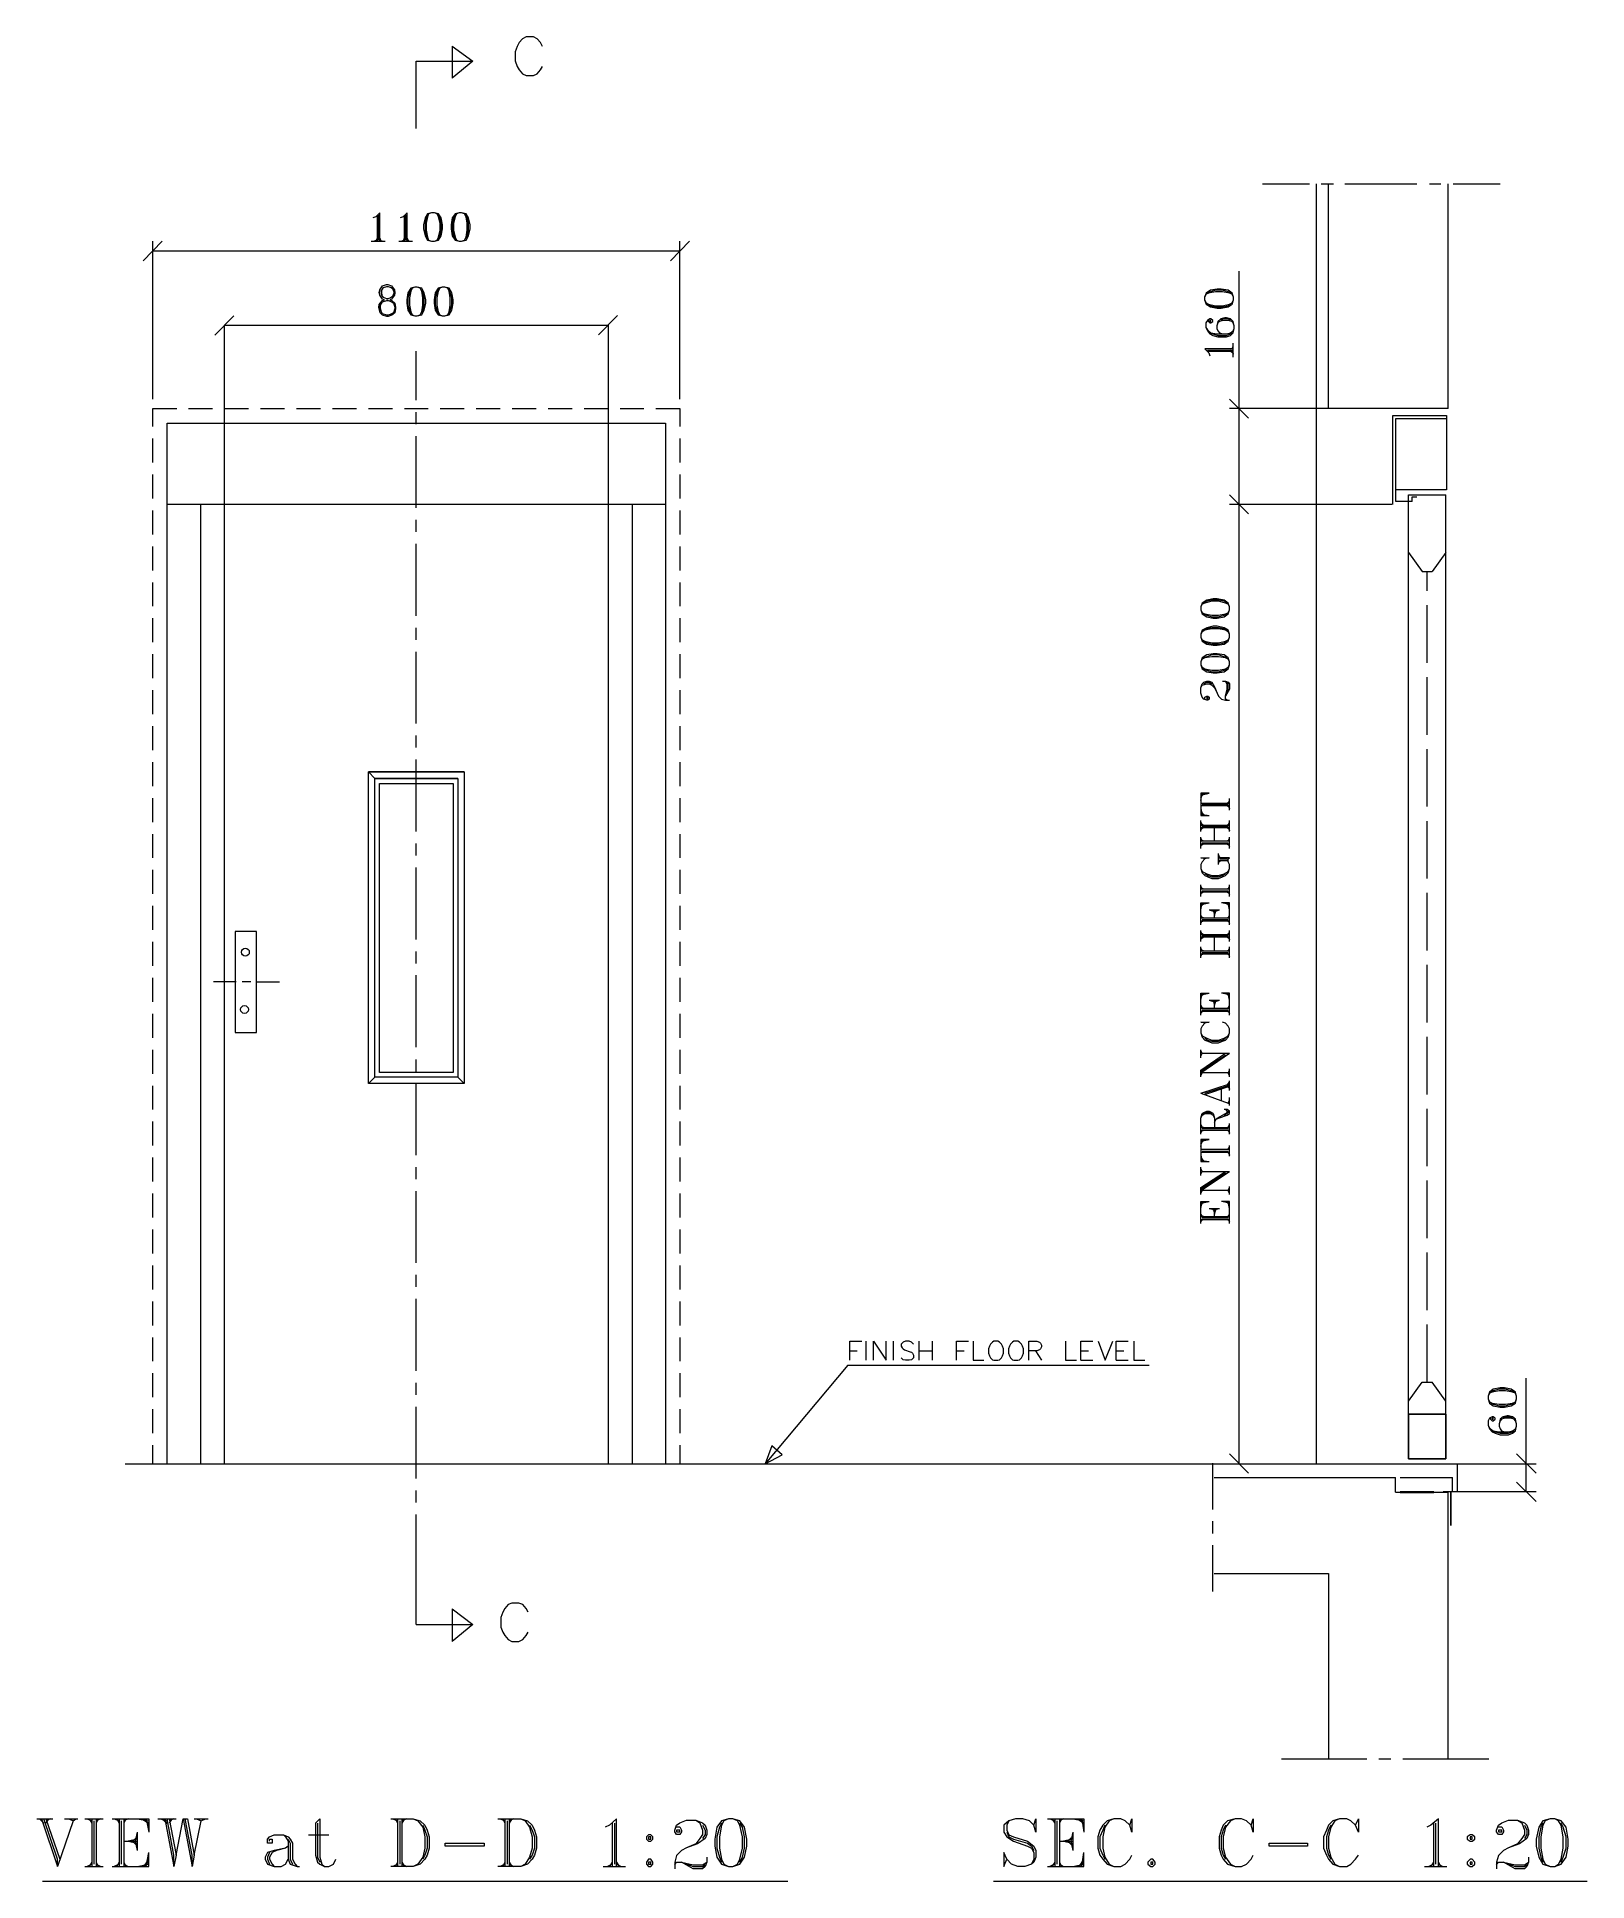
# Model space of a CAD drawing. Header units: millimetres. Extents: x -60342 to 1024385, y -25305 to 32879.
# Drawn here: x -60342 to -57109, y 27649 to 31495 of the extents above.
import ezdxf

# ---------------------------------------------------------------- set-up
doc = ezdxf.new("R2010")
doc.units = ezdxf.units.MM
doc.linetypes.add('ACAD_ISO02W100', pattern=[15, 12, -3])
doc.layers.add('DL', color=8, linetype='ACAD_ISO02W100', lineweight=0)

msp = doc.modelspace()

# ---------------------------------------------------------------- linework, layer by layer
at = {"transparency": 33554666}
for p, q in [((-59627.856, 30961.392, -137), (-59626.786, 30966.839, -137)), ((-59626.786, 30956.276, -137), (-59627.856, 30961.392, -137)), ((-59627.856, 30961.392, -137), (-59627.856, 30961.392, -137)), ((-59623.527, 30961.404, -137), (-59623.618, 30964.82, -137)), ((-59622.405, 30956.169, -137), (-59623.527, 30961.404, -137)), ((-59595.267, 30961.059, -137), (-59595.977, 30966.839, -137)), ((-59595.977, 30956.276, -137), (-59595.267, 30961.059, -137)), ((-59595.267, 30961.059, -137), (-59595.267, 30961.059, -137)), ((-59628.859, 30931.007, -137), (-59628.181, 30936.277, -137)), ((-59628.181, 30936.277, -137), (-59626.345, 30939.612, -137)), ((-59628.181, 30936.277, -137), (-59628.181, 30936.277, -137)), ((-59626.237, 30929.367, -137), (-59626.345, 30933.45, -137)), ((-59624.895, 30923.11, -137), (-59626.237, 30929.367, -137))]:
    msp.add_line(p, q, dxfattribs=at)
at = {"color": 7, "linetype": 'Continuous', "lineweight": 20, "transparency": 33554666}
for p, q in [((-59507.959, 30924.621, -137), (-59504.835, 30918.373, -137)), ((-59150.779, 30893.38, -137), (-59150.779, 28519.12, -137)), ((-57398.2, 30719.476, -137), (-57854.308, 30719.476, -137)), ((-59031.025, 30519.539, -137), (-60070.284, 30519.539, -137)), ((-60000.779, 30519.539, -137), (-60000.779, 28519.12, -137)), ((-59100.779, 30519.539, -137), (-59100.779, 28519.12, -137)), ((-57515.872, 30519.539, -137), (-57854.308, 30519.539, -137)), ((-57481.153, 30419.539, -137), (-57452.661, 30379.539, -137)), ((-57403.719, 30419.539, -137), (-57432.212, 30379.539, -137)), ((-57452.661, 30379.539, -137), (-57432.212, 30379.539, -137)), ((-59926.169, 29523.851, -137), (-59973.561, 29523.851, -137)), ((-59895.943, 29523.851, -137), (-59914.228, 29523.851, -137)), ((-59885.363, 29523.851, -137), (-59835.788, 29523.851, -137)), ((-57481.153, 28649.319, -137), (-57452.661, 28689.319, -137)), ((-57452.661, 28689.319, -137), (-57432.212, 28689.319, -137)), ((-57403.719, 28649.319, -137), (-57432.212, 28689.319, -137))]:
    msp.add_line(p, q, dxfattribs=at)
for p, q in [((-59650.548, 29961.578, -137), (-59450.761, 29961.578, -137)), ((-59637.223, 29948.254, -137), (-59464.085, 29948.254, -137))]:
    msp.add_line(p, q)
at = {"color": 7, "linetype": 'Continuous', "lineweight": 20, "true_color": 0x000007, "transparency": 33554666, "elevation": -137}
for points in [[(-59475.678, 31475.491), (-59475.678, 31408.845)], [(-59475.678, 31475.491), (-59432.983, 31444.25), (-59475.678, 31408.845)], [(-59287.406, 31474.83), (-59291.572, 31483.161), (-59298.861, 31490.45), (-59306.151, 31494.616), (-59321.771, 31494.616), (-59329.06, 31490.45), (-59336.349, 31483.161), (-59340.515, 31474.83), (-59344.68, 31463.375), (-59344.68, 31444.631), (-59340.515, 31433.177), (-59336.349, 31425.887), (-59329.06, 31417.556), (-59321.771, 31414.432), (-59306.151, 31414.432), (-59298.861, 31417.556), (-59291.572, 31425.887), (-59287.406, 31433.177)], [(-59550.654, 31444.25), (-59432.983, 31444.25)], [(-57785.579, 31188.08), (-57687.693, 31188.08)], [(-57673.114, 28519.12), (-57673.114, 31188.08)], [(-57663.742, 31188.08), (-57637.709, 31188.08)], [(-57648.122, 30719.476), (-57648.122, 31188.08)], [(-57613.758, 31188.08), (-57463.805, 31188.08)], [(-57437.771, 31188.08), (-57413.82, 31188.08)], [(-57398.2, 30719.476), (-57398.2, 31188.08)], [(-57387.787, 31188.08), (-57289.901, 31188.08)], [(-57834.522, 28519.12), (-57834.522, 31005.845)], [(-59626.786, 30966.839), (-59621.504, 30975.642), (-59612.702, 30978.282), (-59610.061, 30978.282), (-59602.139, 30975.642), (-59595.977, 30966.839)], [(-59623.618, 30964.82), (-59619.2, 30972.184), (-59611.835, 30974.393)], [(-59611.835, 30974.393), (-59609.626, 30974.393), (-59602.998, 30972.184)], [(-59602.998, 30972.184), (-59600.053, 30969.975), (-59597.844, 30962.61), (-59597.844, 30960.401), (-59600.053, 30953.037), (-59604.655, 30950.275)], [(-57846.114, 30951.666), (-57849.239, 30957.914), (-57854.445, 30959.996), (-57869.024, 30963.12), (-57883.603, 30963.12), (-57898.182, 30959.996), (-57903.388, 30957.914), (-57906.512, 30951.666)], [(-57851.321, 30959.996), (-57857.569, 30963.12), (-57869.024, 30966.244), (-57883.603, 30966.244), (-57894.016, 30963.12), (-57900.264, 30959.996)], [(-59626.345, 30933.45), (-59621.064, 30942.253), (-59612.262, 30944.893)], [(-59612.262, 30914.085), (-59621.064, 30916.726), (-59624.895, 30923.11)], [(-59611.835, 30948.618), (-59619.2, 30950.828), (-59622.405, 30956.169)], [(-59612.262, 30944.893), (-59609.621, 30944.893), (-59601.699, 30942.253)], [(-59604.429, 30950.351), (-59609.626, 30948.618), (-59611.835, 30948.618)], [(-59601.699, 30942.253), (-59598.178, 30939.612), (-59595.537, 30930.809), (-59595.537, 30928.169), (-59598.178, 30919.366), (-59603.679, 30916.065)], [(-57906.512, 30946.459), (-57903.388, 30940.211), (-57898.182, 30937.087), (-57883.603, 30933.963), (-57869.024, 30933.963), (-57854.445, 30937.087), (-57849.239, 30940.211), (-57846.114, 30946.459)], [(-57900.264, 30937.087), (-57894.016, 30933.963), (-57883.603, 30931.88), (-57869.024, 30931.88), (-57857.569, 30933.963), (-57851.321, 30937.087)], [(-59603.409, 30916.155), (-59609.621, 30914.085), (-59612.262, 30914.085)], [(-57898.68, 30903.387), (-57898.68, 30901.304), (-57895.556, 30898.18), (-57893.473, 30898.18), (-57889.308, 30901.304), (-57889.308, 30903.387), (-57893.473, 30906.511), (-57895.556, 30906.511), (-57900.763, 30903.387), (-57903.887, 30898.18), (-57903.887, 30888.808), (-57900.763, 30881.519), (-57895.556, 30875.271), (-57889.308, 30872.147), (-57878.895, 30869.023), (-57861.192, 30869.023), (-57852.861, 30872.147), (-57846.613, 30877.353), (-57844.53, 30886.725), (-57844.53, 30891.932), (-57846.613, 30901.304), (-57852.861, 30906.511), (-57861.192, 30908.594), (-57864.316, 30908.594), (-57872.647, 30906.511), (-57878.895, 30901.304), (-57880.977, 30891.932), (-57880.977, 30886.725), (-57878.895, 30881.519), (-57875.771, 30877.353), (-57869.523, 30875.271)], [(-57903.887, 30888.808), (-57900.763, 30883.601), (-57898.68, 30881.519), (-57893.473, 30877.353), (-57880.977, 30875.271), (-57861.192, 30875.271), (-57852.861, 30877.353), (-57846.613, 30881.519), (-57844.53, 30886.725)], [(-57844.53, 30891.932), (-57846.613, 30898.18), (-57849.737, 30901.304), (-57858.068, 30903.387), (-57867.44, 30903.387), (-57875.771, 30901.304), (-57878.895, 30898.18), (-57880.977, 30891.932)], [(-57852.861, 30903.387), (-57858.068, 30906.511), (-57867.44, 30906.511), (-57872.647, 30903.387)], [(-57895.556, 30877.353), (-57889.308, 30875.271), (-57878.895, 30872.147), (-57861.192, 30872.147), (-57852.861, 30875.271), (-57849.737, 30877.353)], [(-57852.857, 30844.202), (-57846.609, 30846.285)], [(-57848.692, 30844.202), (-57846.609, 30850.45)], [(-57846.609, 30826.499), (-57846.609, 30855.657)], [(-57846.609, 30844.202), (-57905.965, 30844.202), (-57897.635, 30835.871), (-57895.552, 30829.623)], [(-57900.759, 30841.078), (-57848.692, 30841.078)], [(-57900.759, 30838.995), (-57846.609, 30838.995)], [(-57852.857, 30838.995), (-57846.609, 30835.871)], [(-57848.692, 30838.995), (-57846.609, 30832.747)], [(-57814.737, 30699.691), (-57854.308, 30739.262)], [(-57514.102, 30704.897), (-57401.955, 30704.897)], [(-57514.102, 30519.539), (-57514.102, 30704.897)], [(-57473.489, 30525.787), (-57507.854, 30525.787), (-57507.854, 30698.649)], [(-60070.284, 28519.12), (-60070.284, 30689.277), (-59031.025, 30689.277), (-59031.025, 28519.12)], [(-57814.737, 30499.753), (-57854.308, 30539.324)], [(-57481.153, 28529.534), (-57481.153, 30539.324), (-57403.719, 30539.324)], [(-57403.719, 28529.534), (-57403.719, 30539.324)], [(-57473.489, 30535.159), (-57464.117, 30535.159)], [(-57473.489, 30525.787), (-57473.489, 30535.159)], [(-57854.308, 30306.063), (-57857.432, 30311.27), (-57862.639, 30313.353), (-57877.218, 30317.518), (-57891.796, 30317.518), (-57906.375, 30313.353), (-57911.582, 30311.27), (-57914.706, 30306.063)], [(-57859.515, 30313.353), (-57865.763, 30317.518), (-57877.218, 30319.601), (-57891.796, 30319.601), (-57902.21, 30317.518), (-57908.458, 30313.353)], [(-57914.706, 30299.815), (-57911.582, 30293.567), (-57906.375, 30291.485), (-57891.796, 30288.361), (-57877.218, 30288.361), (-57862.639, 30291.485), (-57857.432, 30293.567), (-57854.308, 30299.815)], [(-57908.458, 30291.485), (-57902.21, 30288.361), (-57891.796, 30285.237), (-57877.218, 30285.237), (-57865.763, 30288.361), (-57859.515, 30291.485)], [(-57854.308, 30248.79), (-57857.432, 30253.996), (-57862.639, 30257.12), (-57877.218, 30260.244), (-57891.796, 30260.244), (-57906.375, 30257.12), (-57911.582, 30253.996), (-57914.706, 30248.79)], [(-57914.706, 30242.542), (-57911.582, 30237.335), (-57906.375, 30234.211), (-57891.796, 30231.087), (-57877.218, 30231.087), (-57862.639, 30234.211), (-57857.432, 30237.335), (-57854.308, 30242.542)], [(-57859.515, 30257.12), (-57865.763, 30260.244), (-57877.218, 30262.327), (-57891.796, 30262.327), (-57902.21, 30260.244), (-57908.458, 30257.12)], [(-57908.458, 30234.211), (-57902.21, 30231.087), (-57891.796, 30227.963), (-57877.218, 30227.963), (-57865.763, 30231.087), (-57859.515, 30234.211)], [(-57854.308, 30191.516), (-57857.432, 30196.723), (-57862.639, 30199.847), (-57877.218, 30201.929), (-57891.796, 30201.929), (-57906.375, 30199.847), (-57911.582, 30196.723), (-57914.706, 30191.516)], [(-57859.515, 30199.847), (-57865.763, 30201.929), (-57877.218, 30206.095), (-57891.796, 30206.095), (-57902.21, 30201.929), (-57908.458, 30199.847)], [(-57914.706, 30185.268), (-57911.582, 30180.061), (-57906.375, 30176.937), (-57891.796, 30173.813), (-57877.218, 30173.813), (-57862.639, 30176.937), (-57857.432, 30180.061), (-57854.308, 30185.268)], [(-57908.458, 30176.937), (-57902.21, 30173.813), (-57891.796, 30170.689), (-57877.218, 30170.689), (-57865.763, 30173.813), (-57859.515, 30176.937)], [(-57906.375, 30113.415), (-57906.375, 30117.581), (-57902.21, 30119.663), (-57900.127, 30119.663), (-57897.003, 30117.581), (-57897.003, 30113.415), (-57900.127, 30111.332), (-57902.21, 30111.332), (-57908.458, 30113.415), (-57911.582, 30117.581), (-57914.706, 30125.911), (-57914.706, 30137.366), (-57911.582, 30145.697), (-57908.458, 30148.821), (-57902.21, 30150.903), (-57897.003, 30150.903), (-57891.796, 30148.821), (-57885.548, 30139.449), (-57880.342, 30125.911), (-57877.218, 30119.663), (-57870.969, 30113.415), (-57862.639, 30111.332), (-57854.308, 30111.332)], [(-57914.706, 30137.366), (-57911.582, 30142.573), (-57902.21, 30145.697), (-57897.003, 30145.697), (-57891.796, 30142.573), (-57885.548, 30137.366), (-57880.342, 30125.911)], [(-57908.458, 30145.697), (-57902.21, 30148.821), (-57897.003, 30148.821), (-57891.796, 30145.697)], [(-57868.887, 30150.903), (-57862.639, 30150.903), (-57857.432, 30148.821), (-57854.308, 30145.697), (-57854.308, 30134.242), (-57862.639, 30119.663), (-57857.432, 30134.242), (-57857.432, 30145.697), (-57859.515, 30148.821)], [(-57859.515, 30111.332), (-57862.639, 30113.415), (-57862.639, 30119.663), (-57859.515, 30134.242), (-57859.515, 30145.697), (-57862.639, 30150.903)], [(-57914.706, 29913.477), (-57897.003, 29917.643)], [(-57914.706, 29902.023), (-57911.582, 29917.643)], [(-57914.706, 29908.271), (-57908.458, 29917.643)], [(-57914.706, 29911.395), (-57906.375, 29917.643)], [(-57897.003, 29917.643), (-57914.706, 29917.643), (-57914.706, 29870.782)], [(-57914.706, 29896.816), (-57854.308, 29896.816)], [(-57914.706, 29891.609), (-57854.308, 29891.609)], [(-57914.706, 29885.361), (-57911.582, 29870.782)], [(-57911.582, 29893.692), (-57857.432, 29893.692)], [(-57859.515, 29896.816), (-57854.308, 29899.94)], [(-57859.515, 29891.609), (-57854.308, 29888.485)], [(-57857.432, 29896.816), (-57854.308, 29902.023)], [(-57857.432, 29891.609), (-57854.308, 29885.361)], [(-57854.308, 29882.237), (-57854.308, 29906.188)], [(-57914.706, 29880.155), (-57908.458, 29870.782)], [(-57914.706, 29877.03), (-57906.375, 29870.782)], [(-57914.706, 29873.906), (-57897.003, 29870.782)], [(-57914.706, 29870.782), (-57897.003, 29870.782)], [(-57914.706, 29837.459), (-57914.706, 29860.369)], [(-57914.706, 29857.245), (-57911.582, 29850.997)], [(-57914.706, 29854.121), (-57908.458, 29850.997)], [(-57914.706, 29850.997), (-57854.308, 29850.997)], [(-57914.706, 29845.79), (-57854.308, 29845.79)], [(-57914.706, 29839.542), (-57911.582, 29845.79)], [(-57914.706, 29842.666), (-57908.458, 29845.79)], [(-57911.582, 29848.914), (-57857.432, 29848.914)], [(-57885.548, 29817.674), (-57885.548, 29845.79)], [(-57859.515, 29850.997), (-57854.308, 29854.121)], [(-57859.515, 29845.79), (-57854.308, 29842.666)], [(-57857.432, 29850.997), (-57854.308, 29857.245)], [(-57857.432, 29845.79), (-57854.308, 29839.542)], [(-57854.308, 29837.459), (-57854.308, 29860.369)], [(-57914.706, 29802.054), (-57914.706, 29826.005)], [(-57914.706, 29822.881), (-57911.582, 29817.674)], [(-57914.706, 29819.757), (-57908.458, 29817.674)], [(-57914.706, 29817.674), (-57854.308, 29817.674)], [(-57914.706, 29811.426), (-57854.308, 29811.426)], [(-57914.706, 29806.219), (-57911.582, 29811.426)], [(-57914.706, 29808.302), (-57908.458, 29811.426)], [(-57911.582, 29813.509), (-57857.432, 29813.509)], [(-57859.515, 29817.674), (-57854.308, 29819.757)], [(-57859.515, 29811.426), (-57854.308, 29808.302)], [(-57857.432, 29817.674), (-57854.308, 29822.881)], [(-57857.432, 29811.426), (-57854.308, 29806.219)], [(-57854.308, 29802.054), (-57854.308, 29826.005)], [(-57906.375, 29780.186), (-57914.706, 29782.268), (-57897.003, 29782.268), (-57906.375, 29780.186), (-57911.582, 29773.938), (-57914.706, 29768.731), (-57914.706, 29760.4), (-57911.582, 29751.028), (-57906.375, 29745.821), (-57900.127, 29742.697), (-57891.796, 29739.573), (-57877.218, 29739.573), (-57868.887, 29742.697), (-57862.639, 29745.821), (-57857.432, 29751.028), (-57854.308, 29760.4), (-57854.308, 29768.731), (-57857.432, 29773.938), (-57857.432, 29780.186), (-57854.308, 29782.268), (-57877.218, 29782.268)], [(-57877.218, 29768.731), (-57877.218, 29791.64)], [(-57877.218, 29788.516), (-57875.135, 29782.268)], [(-57877.218, 29785.392), (-57870.969, 29782.268)], [(-57877.218, 29770.814), (-57875.135, 29777.062)], [(-57877.218, 29773.938), (-57870.969, 29777.062)], [(-57877.218, 29777.062), (-57859.515, 29777.062), (-57857.432, 29773.938)], [(-57875.135, 29780.186), (-57859.515, 29780.186)], [(-57914.706, 29760.4), (-57911.582, 29754.152), (-57902.21, 29748.945), (-57891.796, 29745.821), (-57877.218, 29745.821), (-57865.763, 29748.945), (-57857.432, 29754.152), (-57854.308, 29760.4)], [(-57906.375, 29748.945), (-57900.127, 29745.821), (-57891.796, 29742.697), (-57877.218, 29742.697), (-57868.887, 29745.821), (-57862.639, 29748.945)], [(-57914.706, 29702.085), (-57914.706, 29726.036)], [(-57914.706, 29722.912), (-57911.582, 29717.705)], [(-57914.706, 29719.788), (-57908.458, 29717.705)], [(-57914.706, 29717.705), (-57854.308, 29717.705)], [(-57914.706, 29711.457), (-57854.308, 29711.457)], [(-57914.706, 29706.25), (-57911.582, 29711.457)], [(-57914.706, 29708.333), (-57908.458, 29711.457)], [(-57911.582, 29713.54), (-57857.432, 29713.54)], [(-57859.515, 29717.705), (-57854.308, 29719.788)], [(-57859.515, 29711.457), (-57854.308, 29708.333)], [(-57857.432, 29717.705), (-57854.308, 29722.912)], [(-57857.432, 29711.457), (-57854.308, 29706.25)], [(-57854.308, 29702.085), (-57854.308, 29726.036)], [(-57914.706, 29642.729), (-57914.706, 29688.548), (-57897.003, 29688.548)], [(-57914.706, 29673.969), (-57911.582, 29688.548)], [(-57914.706, 29680.217), (-57908.458, 29688.548)], [(-57914.706, 29682.3), (-57906.375, 29688.548)], [(-57914.706, 29685.424), (-57897.003, 29688.548)], [(-57914.706, 29662.514), (-57911.582, 29657.307)], [(-57914.706, 29660.431), (-57908.458, 29657.307)], [(-57914.706, 29657.307), (-57854.308, 29657.307)], [(-57911.582, 29654.183), (-57857.432, 29654.183)], [(-57897.003, 29673.969), (-57875.135, 29673.969)], [(-57897.003, 29673.969), (-57885.548, 29670.845), (-57875.135, 29673.969)], [(-57891.796, 29673.969), (-57885.548, 29668.762), (-57880.342, 29673.969)], [(-57888.672, 29673.969), (-57885.548, 29662.514), (-57882.424, 29673.969)], [(-57885.548, 29657.307), (-57885.548, 29673.969)], [(-57854.308, 29642.729), (-57854.308, 29688.548), (-57870.969, 29688.548)], [(-57854.308, 29685.424), (-57870.969, 29688.548)], [(-57854.308, 29682.3), (-57862.639, 29688.548)], [(-57854.308, 29680.217), (-57859.515, 29688.548)], [(-57859.515, 29657.307), (-57854.308, 29660.431)], [(-57854.308, 29673.969), (-57857.432, 29688.548)], [(-57857.432, 29657.307), (-57854.308, 29662.514)], [(-57914.706, 29651.059), (-57854.308, 29651.059)], [(-57914.706, 29645.853), (-57911.582, 29651.059)], [(-57914.706, 29648.977), (-57908.458, 29651.059)], [(-57914.706, 29608.364), (-57914.706, 29631.274)], [(-57914.706, 29628.15), (-57911.582, 29622.943)], [(-57914.706, 29626.067), (-57908.458, 29622.943)], [(-57914.706, 29622.943), (-57854.308, 29622.943)], [(-57914.706, 29617.736), (-57854.308, 29617.736)], [(-57914.706, 29613.571), (-57908.458, 29617.736)], [(-57914.706, 29611.488), (-57911.582, 29617.736)], [(-57911.582, 29619.819), (-57857.432, 29619.819)], [(-57885.548, 29588.579), (-57885.548, 29617.736)], [(-57859.515, 29651.059), (-57854.308, 29648.977)], [(-57859.515, 29622.943), (-57854.308, 29626.067)], [(-57859.515, 29617.736), (-57854.308, 29613.571)], [(-57857.432, 29651.059), (-57854.308, 29645.853)], [(-57857.432, 29622.943), (-57854.308, 29628.15)], [(-57857.432, 29617.736), (-57854.308, 29611.488)], [(-57854.308, 29608.364), (-57854.308, 29631.274)], [(-57914.706, 29574), (-57914.706, 29596.909)], [(-57914.706, 29593.785), (-57911.582, 29588.579)], [(-57914.706, 29591.703), (-57908.458, 29588.579)], [(-57914.706, 29588.579), (-57854.308, 29588.579)], [(-57914.706, 29582.331), (-57854.308, 29582.331)], [(-57914.706, 29577.124), (-57911.582, 29582.331)], [(-57914.706, 29580.248), (-57908.458, 29582.331)], [(-57911.582, 29585.455), (-57857.432, 29585.455)], [(-57859.515, 29588.579), (-57854.308, 29591.703)], [(-57859.515, 29582.331), (-57854.308, 29580.248)], [(-57857.432, 29588.579), (-57854.308, 29593.785)], [(-57857.432, 29582.331), (-57854.308, 29577.124)], [(-57854.308, 29574), (-57854.308, 29596.909)], [(-57914.706, 29485.486), (-57911.582, 29500.065)], [(-57914.706, 29491.734), (-57908.458, 29500.065)], [(-57914.706, 29494.858), (-57906.375, 29500.065)], [(-57914.706, 29496.941), (-57897.003, 29500.065)], [(-57914.706, 29454.246), (-57914.706, 29500.065), (-57897.003, 29500.065)], [(-57854.308, 29496.941), (-57870.969, 29500.065)], [(-57854.308, 29454.246), (-57854.308, 29500.065), (-57870.969, 29500.065)], [(-57854.308, 29494.858), (-57862.639, 29500.065)], [(-57854.308, 29491.734), (-57859.515, 29500.065)], [(-57854.308, 29485.486), (-57857.432, 29500.065)], [(-57914.706, 29475.072), (-57911.582, 29468.824)], [(-57914.706, 29470.907), (-57908.458, 29468.824)], [(-57914.706, 29468.824), (-57854.308, 29468.824)], [(-57914.706, 29462.576), (-57854.308, 29462.576)], [(-57914.706, 29460.494), (-57908.458, 29462.576)], [(-57914.706, 29457.37), (-57911.582, 29462.576)], [(-57911.582, 29465.7), (-57857.432, 29465.7)], [(-57897.003, 29485.486), (-57875.135, 29485.486)], [(-57897.003, 29485.486), (-57885.548, 29482.362), (-57875.135, 29485.486)], [(-57891.796, 29485.486), (-57885.548, 29480.279), (-57880.342, 29485.486)], [(-57888.672, 29485.486), (-57885.548, 29475.072), (-57882.424, 29485.486)], [(-57885.548, 29468.824), (-57885.548, 29485.486)], [(-57859.515, 29468.824), (-57854.308, 29470.907)], [(-57859.515, 29462.576), (-57854.308, 29460.494)], [(-57857.432, 29468.824), (-57854.308, 29475.072)], [(-57857.432, 29462.576), (-57854.308, 29457.37)], [(-57906.375, 29437.584), (-57914.706, 29439.667), (-57897.003, 29439.667), (-57906.375, 29437.584), (-57911.582, 29431.336), (-57914.706, 29426.129), (-57914.706, 29417.799), (-57911.582, 29408.427), (-57906.375, 29402.178), (-57900.127, 29400.096), (-57891.796, 29396.972), (-57877.218, 29396.972), (-57868.887, 29400.096), (-57862.639, 29402.178), (-57857.432, 29408.427), (-57854.308, 29417.799), (-57854.308, 29426.129), (-57857.432, 29431.336), (-57862.639, 29437.584), (-57868.887, 29439.667)], [(-57914.706, 29417.799), (-57911.582, 29411.551), (-57902.21, 29406.344), (-57891.796, 29402.178), (-57877.218, 29402.178), (-57865.763, 29406.344), (-57857.432, 29411.551), (-57854.308, 29417.799)], [(-57906.375, 29406.344), (-57900.127, 29402.178), (-57891.796, 29400.096), (-57877.218, 29400.096), (-57868.887, 29402.178), (-57862.639, 29406.344)], [(-57914.706, 29365.732), (-57914.706, 29382.393)], [(-57914.706, 29368.856), (-57911.582, 29375.104), (-57914.706, 29380.31)], [(-57914.706, 29339.698), (-57862.639, 29375.104)], [(-57857.432, 29334.491), (-57914.706, 29334.491), (-57854.308, 29375.104)], [(-57914.706, 29337.615), (-57862.639, 29370.938)], [(-57911.582, 29375.104), (-57854.308, 29375.104)], [(-57914.706, 29326.161), (-57914.706, 29339.698)], [(-57914.706, 29328.243), (-57911.582, 29334.491)], [(-57914.706, 29291.796), (-57854.308, 29311.582)], [(-57906.375, 29291.796), (-57854.308, 29308.458)], [(-57859.515, 29308.458), (-57854.308, 29314.706)], [(-57854.308, 29328.243), (-57857.432, 29334.491), (-57854.308, 29339.698)], [(-57854.308, 29326.161), (-57854.308, 29342.822)], [(-57854.308, 29297.003), (-57854.308, 29317.83)], [(-57914.706, 29291.796), (-57857.432, 29270.969)], [(-57906.375, 29288.672), (-57854.308, 29306.375)], [(-57870.969, 29277.217), (-57870.969, 29302.21)], [(-57859.515, 29306.375), (-57854.308, 29302.21)], [(-57857.432, 29306.375), (-57854.308, 29300.127)], [(-57854.308, 29268.887), (-57857.432, 29270.969), (-57854.308, 29277.217)], [(-57854.308, 29265.763), (-57854.308, 29282.424)], [(-57914.706, 29206.406), (-57914.706, 29239.729), (-57911.582, 29249.101), (-57908.458, 29251.184), (-57902.21, 29254.308), (-57897.003, 29254.308), (-57891.796, 29251.184), (-57888.672, 29249.101), (-57885.548, 29239.729), (-57885.548, 29219.944)], [(-57914.706, 29239.729), (-57911.582, 29245.977), (-57906.375, 29249.101), (-57894.92, 29249.101), (-57888.672, 29245.977), (-57885.548, 29239.729)], [(-57908.458, 29249.101), (-57902.21, 29251.184), (-57897.003, 29251.184), (-57891.796, 29249.101)], [(-57885.548, 29231.398), (-57882.424, 29237.646), (-57877.218, 29239.729), (-57859.515, 29245.977), (-57854.308, 29249.101), (-57854.308, 29254.308), (-57859.515, 29257.432), (-57865.763, 29257.432)], [(-57882.424, 29237.646), (-57880.342, 29239.729), (-57862.639, 29249.101), (-57859.515, 29251.184), (-57859.515, 29254.308), (-57862.639, 29257.432)], [(-57865.763, 29245.977), (-57859.515, 29249.101), (-57857.432, 29251.184), (-57857.432, 29254.308)], [(-57914.706, 29226.192), (-57911.582, 29219.944)], [(-57914.706, 29223.068), (-57908.458, 29219.944)], [(-57914.706, 29219.944), (-57854.308, 29219.944)], [(-57914.706, 29214.737), (-57854.308, 29214.737)], [(-57914.706, 29208.489), (-57911.582, 29214.737)], [(-57914.706, 29211.613), (-57908.458, 29214.737)], [(-57914.706, 29188.703), (-57906.375, 29194.951)], [(-57914.706, 29191.827), (-57897.003, 29194.951)], [(-57914.706, 29180.373), (-57911.582, 29194.951)], [(-57914.706, 29185.579), (-57908.458, 29194.951)], [(-57897.003, 29194.951), (-57914.706, 29194.951), (-57914.706, 29149.132)], [(-57911.582, 29217.861), (-57857.432, 29217.861)], [(-57859.515, 29219.944), (-57854.308, 29223.068)], [(-57859.515, 29214.737), (-57854.308, 29211.613)], [(-57857.432, 29219.944), (-57854.308, 29226.192)], [(-57857.432, 29214.737), (-57854.308, 29208.489)], [(-57854.308, 29206.406), (-57854.308, 29228.274)], [(-57914.706, 29175.166), (-57854.308, 29175.166)], [(-57914.706, 29168.918), (-57854.308, 29168.918)], [(-57914.706, 29162.67), (-57911.582, 29149.132)], [(-57914.706, 29157.463), (-57908.458, 29149.132)], [(-57914.706, 29154.339), (-57906.375, 29149.132)], [(-57911.582, 29171.001), (-57857.432, 29171.001)], [(-57859.515, 29175.166), (-57854.308, 29177.249)], [(-57859.515, 29168.918), (-57854.308, 29165.794)], [(-57857.432, 29175.166), (-57854.308, 29180.373)], [(-57857.432, 29168.918), (-57854.308, 29162.67)], [(-57854.308, 29160.587), (-57854.308, 29182.455)], [(-57914.706, 29151.215), (-57897.003, 29149.132)], [(-57914.706, 29149.132), (-57897.003, 29149.132)], [(-57914.706, 29119.975), (-57914.706, 29137.678)], [(-57914.706, 29123.099), (-57911.582, 29128.306), (-57914.706, 29134.554)], [(-57914.706, 29094.983), (-57862.639, 29128.306)], [(-57857.432, 29088.735), (-57914.706, 29088.735), (-57854.308, 29128.306)], [(-57914.706, 29091.859), (-57862.639, 29126.223)], [(-57911.582, 29128.306), (-57854.308, 29128.306)], [(-57914.706, 29080.404), (-57914.706, 29094.983)], [(-57914.706, 29082.486), (-57911.582, 29088.735)], [(-57854.308, 29082.486), (-57857.432, 29088.735), (-57854.308, 29094.983)], [(-57854.308, 29080.404), (-57854.308, 29097.065)], [(-57914.706, 29060.618), (-57906.375, 29065.825)], [(-57914.706, 29051.246), (-57911.582, 29065.825)], [(-57914.706, 29057.494), (-57908.458, 29065.825)], [(-57914.706, 29062.701), (-57897.003, 29065.825)], [(-57914.706, 29020.006), (-57914.706, 29065.825), (-57897.003, 29065.825)], [(-57914.706, 29039.791), (-57911.582, 29034.585)], [(-57897.003, 29051.246), (-57875.135, 29051.246)], [(-57897.003, 29051.246), (-57885.548, 29049.164), (-57875.135, 29051.246)], [(-57891.796, 29051.246), (-57885.548, 29046.039), (-57880.342, 29051.246)], [(-57888.672, 29051.246), (-57885.548, 29039.791), (-57882.424, 29051.246)], [(-57885.548, 29034.585), (-57885.548, 29051.246)], [(-57854.308, 29020.006), (-57854.308, 29065.825), (-57870.969, 29065.825)], [(-57854.308, 29062.701), (-57870.969, 29065.825)], [(-57854.308, 29060.618), (-57862.639, 29065.825)], [(-57854.308, 29057.494), (-57859.515, 29065.825)], [(-57854.308, 29051.246), (-57857.432, 29065.825)], [(-57857.432, 29034.585), (-57854.308, 29039.791)], [(-57914.706, 29037.709), (-57908.458, 29034.585)], [(-57914.706, 29034.585), (-57854.308, 29034.585)], [(-57914.706, 29028.337), (-57854.308, 29028.337)], [(-57914.706, 29023.13), (-57911.582, 29028.337)], [(-57914.706, 29026.254), (-57908.458, 29028.337)], [(-57911.582, 29031.461), (-57857.432, 29031.461)], [(-57859.515, 29034.585), (-57854.308, 29037.709)], [(-57859.515, 29028.337), (-57854.308, 29026.254)], [(-57857.432, 29028.337), (-57854.308, 29023.13)], [(-58646.769, 28734.678), (-58646.769, 28774.249), (-58621.777, 28774.249)], [(-58612.405, 28734.678), (-58612.405, 28774.249)], [(-58596.785, 28734.678), (-58596.785, 28774.249), (-58570.751, 28734.678), (-58570.751, 28774.249)], [(-58555.131, 28734.678), (-58555.131, 28774.249)], [(-58513.478, 28768.001), (-58517.643, 28772.167), (-58522.85, 28774.249), (-58530.139, 28774.249), (-58535.346, 28772.167), (-58539.511, 28768.001), (-58539.511, 28763.836), (-58537.428, 28760.712), (-58535.346, 28758.629), (-58532.222, 28756.546), (-58520.767, 28752.381), (-58517.643, 28751.34), (-58515.56, 28749.257), (-58513.478, 28745.092), (-58513.478, 28739.885), (-58517.643, 28735.72), (-58522.85, 28734.678), (-58530.139, 28734.678), (-58535.346, 28735.72), (-58539.511, 28739.885)], [(-58502.023, 28734.678), (-58502.023, 28774.249)], [(-58474.948, 28774.249), (-58474.948, 28734.678)], [(-58423.922, 28734.678), (-58423.922, 28774.249), (-58398.93, 28774.249)], [(-58389.558, 28774.249), (-58389.558, 28734.678), (-58366.648, 28734.678)], [(-58272.927, 28734.678), (-58272.927, 28774.249), (-58256.266, 28774.249), (-58251.059, 28772.167), (-58248.977, 28770.084), (-58246.894, 28765.918), (-58246.894, 28762.794), (-58248.977, 28758.629), (-58251.059, 28756.546), (-58256.266, 28754.464), (-58272.927, 28754.464)], [(-58196.91, 28774.249), (-58196.91, 28734.678), (-58174, 28734.678)], [(-58164.628, 28734.678), (-58164.628, 28774.249), (-58139.636, 28774.249)], [(-58128.181, 28774.249), (-58113.602, 28734.678), (-58097.982, 28774.249)], [(-58090.693, 28734.678), (-58090.693, 28774.249), (-58065.7, 28774.249)], [(-58054.246, 28774.249), (-58054.246, 28734.678), (-58031.336, 28734.678)], [(-58646.769, 28754.464), (-58631.149, 28754.464)], [(-58502.023, 28754.464), (-58474.948, 28754.464)], [(-58423.922, 28754.464), (-58408.302, 28754.464)], [(-58259.39, 28754.464), (-58246.894, 28734.678)], [(-58164.628, 28754.464), (-58149.008, 28754.464)], [(-58164.628, 28734.678), (-58139.636, 28734.678)], [(-58090.693, 28754.464), (-58075.073, 28754.464)], [(-58090.693, 28734.678), (-58065.7, 28734.678)], [(-58650.935, 28724.265), (-58021.964, 28724.265)], [(-57236.063, 28460.805), (-57236.063, 28697.19)], [(-57255.849, 28659.702), (-57257.931, 28665.95), (-57264.18, 28668.032), (-57278.758, 28671.156), (-57292.296, 28671.156), (-57306.875, 28668.032), (-57312.081, 28665.95), (-57315.205, 28659.702)], [(-57315.205, 28654.495), (-57312.081, 28648.247), (-57306.875, 28645.123), (-57292.296, 28643.04), (-57278.758, 28643.04), (-57264.18, 28645.123), (-57257.931, 28648.247), (-57255.849, 28654.495)], [(-57261.056, 28668.032), (-57267.304, 28671.156), (-57278.758, 28674.28), (-57292.296, 28674.28), (-57304.792, 28671.156), (-57309.999, 28668.032)], [(-57309.999, 28613.883), (-57309.999, 28611.8), (-57306.875, 28608.676), (-57304.792, 28608.676), (-57300.627, 28611.8), (-57300.627, 28613.883), (-57304.792, 28617.007), (-57306.875, 28617.007), (-57312.081, 28613.883), (-57315.205, 28608.676), (-57315.205, 28599.304), (-57312.081, 28592.014), (-57306.875, 28585.766), (-57300.627, 28582.642), (-57290.213, 28579.518), (-57272.51, 28579.518), (-57264.18, 28582.642), (-57257.931, 28587.849), (-57255.849, 28597.221), (-57255.849, 28602.428), (-57257.931, 28611.8), (-57264.18, 28617.007), (-57272.51, 28619.089), (-57275.634, 28619.089), (-57283.965, 28617.007), (-57290.213, 28611.8), (-57292.296, 28602.428), (-57292.296, 28597.221), (-57290.213, 28592.014), (-57287.089, 28587.849), (-57280.841, 28585.766)], [(-57309.999, 28645.123), (-57304.792, 28643.04), (-57292.296, 28639.916), (-57278.758, 28639.916), (-57267.304, 28643.04), (-57261.056, 28645.123)], [(-57264.18, 28613.883), (-57269.386, 28617.007), (-57278.758, 28617.007), (-57283.965, 28613.883)], [(-57315.205, 28599.304), (-57312.081, 28594.097), (-57309.999, 28592.014), (-57304.792, 28587.849), (-57292.296, 28585.766), (-57272.51, 28585.766), (-57264.18, 28587.849), (-57257.931, 28592.014), (-57255.849, 28597.221)], [(-57306.875, 28587.849), (-57300.627, 28585.766), (-57290.213, 28582.642), (-57272.51, 28582.642), (-57264.18, 28585.766), (-57261.056, 28587.849)], [(-57255.849, 28602.428), (-57257.931, 28608.676), (-57261.056, 28611.8), (-57269.386, 28613.883), (-57278.758, 28613.883), (-57287.089, 28611.8), (-57290.213, 28608.676), (-57292.296, 28602.428)], [(-57854.308, 28539.947), (-57814.737, 28499.335)], [(-57215.236, 28499.335), (-57255.849, 28539.947)], [(-57889.714, 28520.162), (-57889.714, 28423.317)], [(-57453.704, 28529.534), (-57403.719, 28529.534)], [(-57378.727, 28460.805), (-57378.727, 28519.12)], [(-57886.59, 28489.963), (-57508.582, 28489.963)], [(-57508.582, 28459.764), (-57508.582, 28489.963)], [(-57498.498, 28489.963), (-57389.141, 28489.963)], [(-57389.141, 28460.805), (-57389.141, 28489.963)], [(-57255.849, 28480.591), (-57215.236, 28439.978)], [(-57508.582, 28459.764), (-57398.2, 28459.764)], [(-57498.482, 28460.805), (-57428.712, 28460.805)], [(-57498.482, 28458.723), (-57428.712, 28458.723)], [(-57408.926, 28460.805), (-57215.236, 28460.805)], [(-57398.2, 27903.687), (-57398.2, 28459.764)], [(-57392.993, 28389.994), (-57392.993, 28460.805)], [(-57391.952, 28389.994), (-57391.952, 28460.805)], [(-57889.714, 28399.366), (-57889.714, 28373.332)], [(-57889.714, 28349.382), (-57889.714, 28252.537)], [(-57886.59, 28290.025), (-57648.122, 28290.025), (-57648.122, 27903.687)], [(-57746.008, 27903.687), (-57567.939, 27903.687)], [(-57542.947, 27903.687), (-57517.954, 27903.687)], [(-57492.962, 27903.687), (-57313.851, 27903.687)], [(-60342.074, 27778.726), (-60308.751, 27778.726)], [(-60336.868, 27778.726), (-60327.495, 27769.354)], [(-60332.702, 27778.726), (-60299.379, 27678.757), (-60299.379, 27694.377), (-60327.495, 27778.726)], [(-60318.123, 27778.726), (-60323.33, 27769.354)], [(-60313.958, 27778.726), (-60323.33, 27774.561)], [(-60323.33, 27778.726), (-60294.173, 27694.377)], [(-60266.056, 27774.561), (-60299.379, 27678.757)], [(-60284.8, 27778.726), (-60256.684, 27778.726)], [(-60275.428, 27778.726), (-60266.056, 27774.561), (-60260.85, 27778.726)], [(-60242.105, 27778.726), (-60203.576, 27778.726)], [(-60236.899, 27778.726), (-60227.527, 27774.561)], [(-60232.733, 27778.726), (-60227.527, 27769.354)], [(-60227.527, 27778.726), (-60227.527, 27678.757)], [(-60223.361, 27774.561), (-60223.361, 27683.964)], [(-60218.155, 27778.726), (-60218.155, 27678.757)], [(-60213.989, 27778.726), (-60218.155, 27769.354)], [(-60208.782, 27778.726), (-60218.155, 27774.561)], [(-60184.832, 27778.726), (-60108.814, 27778.726), (-60108.814, 27750.61)], [(-60180.666, 27778.726), (-60170.253, 27774.561)], [(-60175.46, 27778.726), (-60170.253, 27769.354)], [(-60170.253, 27778.726), (-60170.253, 27678.757)], [(-60166.087, 27774.561), (-60166.087, 27683.964)], [(-60160.881, 27778.726), (-60160.881, 27678.757)], [(-60151.509, 27778.726), (-60160.881, 27774.561)], [(-60156.715, 27778.726), (-60160.881, 27769.354)], [(-60132.764, 27778.726), (-60108.814, 27774.561)], [(-60123.392, 27778.726), (-60108.814, 27769.354)], [(-60118.186, 27778.726), (-60108.814, 27765.189)], [(-60114.02, 27778.726), (-60108.814, 27750.61)], [(-60090.069, 27778.726), (-60051.54, 27778.726)], [(-60084.863, 27778.726), (-60070.284, 27774.561)], [(-60080.697, 27778.726), (-60070.284, 27769.354)], [(-60075.491, 27778.726), (-60056.747, 27678.757), (-60056.747, 27702.708), (-60070.284, 27778.726)], [(-60060.912, 27778.726), (-60066.119, 27769.354)], [(-60056.747, 27778.726), (-60066.119, 27774.561)], [(-60066.119, 27778.726), (-60051.54, 27702.708), (-60036.961, 27778.726)], [(-60036.961, 27778.726), (-60027.589, 27778.726)], [(-60036.961, 27778.726), (-60018.217, 27678.757), (-60018.217, 27702.708), (-60032.796, 27778.726)], [(-60027.589, 27778.726), (-60014.051, 27702.708), (-59999.473, 27774.561)], [(-60014.051, 27778.726), (-59984.894, 27778.726)], [(-60008.845, 27778.726), (-59999.473, 27774.561), (-59990.101, 27778.726)], [(-59761.005, 27769.354), (-59751.633, 27778.726), (-59751.633, 27698.543), (-59747.468, 27683.964), (-59742.261, 27678.757)], [(-59761.005, 27769.354), (-59761.005, 27702.708), (-59756.84, 27688.129), (-59751.633, 27683.964), (-59742.261, 27678.757), (-59732.889, 27678.757), (-59723.517, 27683.964), (-59718.31, 27694.377)], [(-59756.84, 27769.354), (-59756.84, 27698.543), (-59751.633, 27688.129)], [(-59603.763, 27778.726), (-59556.902, 27778.726), (-59542.324, 27774.561), (-59532.951, 27765.189), (-59527.745, 27754.775), (-59523.579, 27741.238), (-59523.579, 27717.287), (-59527.745, 27702.708), (-59532.951, 27694.377), (-59542.324, 27683.964), (-59556.902, 27678.757), (-59603.763, 27678.757)], [(-59599.597, 27778.726), (-59590.225, 27774.561)], [(-59594.391, 27778.726), (-59590.225, 27769.354)], [(-59590.225, 27778.726), (-59590.225, 27678.757)], [(-59585.019, 27774.561), (-59585.019, 27683.964)], [(-59580.853, 27778.726), (-59580.853, 27678.757)], [(-59575.646, 27778.726), (-59580.853, 27769.354)], [(-59570.44, 27778.726), (-59580.853, 27774.561)], [(-59556.902, 27778.726), (-59547.53, 27774.561), (-59537.117, 27761.023), (-59532.951, 27741.238), (-59532.951, 27717.287), (-59537.117, 27698.543), (-59547.53, 27683.964), (-59556.902, 27678.757)], [(-59380.915, 27778.726), (-59333.014, 27778.726), (-59318.435, 27774.561), (-59309.063, 27765.189), (-59303.856, 27754.775), (-59299.691, 27741.238), (-59299.691, 27717.287), (-59303.856, 27702.708), (-59309.063, 27694.377), (-59318.435, 27683.964), (-59333.014, 27678.757), (-59380.915, 27678.757)], [(-59375.709, 27778.726), (-59366.337, 27774.561)], [(-59370.502, 27778.726), (-59366.337, 27769.354)], [(-59366.337, 27778.726), (-59366.337, 27678.757)], [(-59361.13, 27774.561), (-59361.13, 27683.964)], [(-59351.758, 27778.726), (-59356.965, 27769.354)], [(-59347.593, 27778.726), (-59356.965, 27774.561)], [(-59356.965, 27778.726), (-59356.965, 27678.757)], [(-59333.014, 27778.726), (-59323.642, 27774.561), (-59314.27, 27761.023), (-59309.063, 27741.238), (-59309.063, 27717.287), (-59314.27, 27698.543), (-59323.642, 27683.964), (-59333.014, 27678.757)], [(-59133.076, 27678.757), (-59133.076, 27778.726), (-59147.655, 27765.189), (-59157.027, 27761.023)], [(-59142.448, 27769.354), (-59142.448, 27678.757)], [(-59137.241, 27769.354), (-59137.241, 27683.964)], [(-59008.107, 27761.644), (-59001.1, 27761.644), (-58997.596, 27754.637), (-58997.596, 27751.134), (-59001.1, 27745.878), (-59008.107, 27745.878), (-59011.611, 27751.134), (-59011.611, 27754.637), (-59008.107, 27765.148), (-59001.1, 27770.403), (-58987.086, 27775.659), (-58967.816, 27775.659), (-58953.802, 27770.403), (-58948.546, 27765.148), (-58945.043, 27754.637), (-58945.043, 27745.878), (-58948.546, 27737.119), (-58964.313, 27726.609), (-58987.086, 27717.85), (-58997.596, 27712.594), (-59008.107, 27702.084), (-59011.611, 27688.069), (-59011.611, 27674.055)], [(-58967.816, 27775.659), (-58959.057, 27770.403), (-58953.802, 27754.637), (-58953.802, 27745.878), (-58959.057, 27737.119), (-58967.816, 27726.609), (-58987.086, 27717.85)], [(-58914.394, 27769.354), (-58918.56, 27761.023), (-58923.766, 27741.238), (-58923.766, 27717.287), (-58918.56, 27698.543), (-58914.394, 27688.129)], [(-58899.815, 27778.726), (-58909.188, 27774.561), (-58914.394, 27765.189), (-58918.56, 27741.238), (-58918.56, 27717.287), (-58914.394, 27694.377), (-58909.188, 27683.964), (-58899.815, 27678.757)], [(-58890.443, 27678.757), (-58881.071, 27683.964), (-58875.865, 27694.377), (-58870.658, 27717.287), (-58870.658, 27741.238), (-58875.865, 27765.189), (-58881.071, 27774.561), (-58890.443, 27778.726)], [(-58875.865, 27688.129), (-58870.658, 27698.543), (-58866.492, 27717.287), (-58866.492, 27741.238), (-58870.658, 27761.023), (-58875.865, 27769.354)], [(-58262.514, 27765.189), (-58258.349, 27778.726), (-58258.349, 27750.61), (-58262.514, 27765.189), (-58271.886, 27774.561), (-58285.424, 27778.726), (-58301.044, 27778.726), (-58314.581, 27774.561), (-58324.995, 27765.189), (-58324.995, 27750.61), (-58318.747, 27741.238), (-58305.209, 27731.866), (-58276.052, 27721.452), (-58267.721, 27717.287), (-58262.514, 27707.915), (-58262.514, 27694.377), (-58267.721, 27683.964)], [(-58314.581, 27774.561), (-58318.747, 27765.189), (-58318.747, 27754.775), (-58314.581, 27745.403), (-58305.209, 27741.238), (-58276.052, 27731.866), (-58262.514, 27721.452), (-58258.349, 27712.08), (-58258.349, 27698.543), (-58262.514, 27688.129), (-58267.721, 27683.964), (-58281.258, 27678.757), (-58295.837, 27678.757), (-58309.374, 27683.964), (-58318.747, 27694.377), (-58324.995, 27707.915), (-58324.995, 27678.757), (-58318.747, 27694.377)], [(-58234.398, 27778.726), (-58158.38, 27778.726), (-58158.38, 27750.61)], [(-58229.191, 27778.726), (-58218.778, 27774.561)], [(-58225.026, 27778.726), (-58218.778, 27769.354)], [(-58218.778, 27778.726), (-58218.778, 27678.757)], [(-58214.612, 27774.561), (-58214.612, 27683.964)], [(-58209.406, 27778.726), (-58209.406, 27678.757)], [(-58205.24, 27778.726), (-58209.406, 27769.354)], [(-58201.075, 27778.726), (-58209.406, 27774.561)], [(-58181.289, 27778.726), (-58158.38, 27774.561)], [(-58171.917, 27778.726), (-58158.38, 27769.354)], [(-58167.752, 27778.726), (-58158.38, 27765.189)], [(-58162.545, 27778.726), (-58158.38, 27750.61)], [(-58062.576, 27765.189), (-58058.411, 27778.726), (-58058.411, 27750.61), (-58062.576, 27765.189), (-58071.948, 27774.561), (-58081.321, 27778.726), (-58095.899, 27778.726), (-58109.437, 27774.561), (-58118.809, 27765.189), (-58125.057, 27754.775), (-58129.222, 27741.238), (-58129.222, 27717.287), (-58125.057, 27702.708), (-58118.809, 27694.377), (-58109.437, 27683.964), (-58095.899, 27678.757), (-58081.321, 27678.757), (-58071.948, 27683.964), (-58062.576, 27694.377), (-58058.411, 27702.708)], [(-58095.899, 27778.726), (-58105.271, 27774.561), (-58114.644, 27761.023), (-58118.809, 27741.238), (-58118.809, 27717.287), (-58114.644, 27698.543), (-58105.271, 27683.964), (-58095.899, 27678.757)], [(-57809.53, 27765.189), (-57805.365, 27778.726), (-57805.365, 27750.61), (-57809.53, 27765.189), (-57818.902, 27774.561), (-57829.316, 27778.726), (-57842.853, 27778.726), (-57858.473, 27774.561), (-57867.845, 27765.189), (-57872.011, 27754.775), (-57876.176, 27741.238), (-57876.176, 27717.287), (-57872.011, 27702.708), (-57867.845, 27694.377), (-57858.473, 27683.964), (-57842.853, 27678.757), (-57829.316, 27678.757), (-57818.902, 27683.964), (-57809.53, 27694.377), (-57805.365, 27702.708)], [(-57842.853, 27778.726), (-57852.225, 27774.561), (-57862.639, 27761.023), (-57867.845, 27741.238), (-57867.845, 27717.287), (-57862.639, 27698.543), (-57852.225, 27683.964), (-57842.853, 27678.757)], [(-57591.89, 27765.189), (-57585.642, 27778.726), (-57585.642, 27750.61), (-57591.89, 27765.189), (-57601.262, 27774.561), (-57609.593, 27778.726), (-57625.213, 27778.726), (-57638.75, 27774.561), (-57648.122, 27765.189), (-57652.288, 27754.775), (-57658.536, 27741.238), (-57658.536, 27717.287), (-57652.288, 27702.708), (-57648.122, 27694.377), (-57638.75, 27683.964), (-57625.213, 27678.757), (-57609.593, 27678.757), (-57601.262, 27683.964), (-57591.89, 27694.377), (-57585.642, 27702.708)], [(-57625.213, 27778.726), (-57634.585, 27774.561), (-57642.916, 27761.023), (-57648.122, 27741.238), (-57648.122, 27717.287), (-57642.916, 27698.543), (-57634.585, 27683.964), (-57625.213, 27678.757)], [(-57419.027, 27678.757), (-57419.027, 27778.726), (-57434.647, 27765.189), (-57442.978, 27761.023)], [(-57429.44, 27769.354), (-57429.44, 27678.757)], [(-57425.275, 27769.354), (-57425.275, 27683.964)], [(-57293.88, 27761.644), (-57286.873, 27761.644), (-57283.369, 27754.637), (-57283.369, 27751.134), (-57286.873, 27745.878), (-57293.88, 27745.878), (-57297.383, 27751.134), (-57297.383, 27754.637), (-57293.88, 27765.148), (-57286.873, 27770.403), (-57272.858, 27775.659), (-57253.589, 27775.659), (-57239.574, 27770.403), (-57234.319, 27765.148), (-57230.815, 27754.637), (-57230.815, 27745.878), (-57234.319, 27737.119), (-57250.085, 27726.609), (-57272.858, 27717.85), (-57283.369, 27712.594), (-57293.88, 27702.084), (-57297.383, 27688.069), (-57297.383, 27674.055)], [(-57253.589, 27775.659), (-57244.83, 27770.403), (-57239.574, 27754.637), (-57239.574, 27745.878), (-57244.83, 27737.119), (-57253.589, 27726.609), (-57272.858, 27717.85)], [(-57201.386, 27769.354), (-57205.552, 27761.023), (-57209.717, 27741.238), (-57209.717, 27717.287), (-57205.552, 27698.543), (-57201.386, 27688.129)], [(-57185.766, 27778.726), (-57196.18, 27774.561), (-57201.386, 27765.189), (-57205.552, 27741.238), (-57205.552, 27717.287), (-57201.386, 27694.377), (-57196.18, 27683.964), (-57185.766, 27678.757)], [(-57176.394, 27678.757), (-57168.064, 27683.964), (-57162.857, 27694.377), (-57158.691, 27717.287), (-57158.691, 27741.238), (-57162.857, 27765.189), (-57168.064, 27774.561), (-57176.394, 27778.726)], [(-57162.857, 27688.129), (-57158.691, 27698.543), (-57152.443, 27717.287), (-57152.443, 27741.238), (-57158.691, 27761.023), (-57162.857, 27769.354)], [(-60160.881, 27731.866), (-60132.764, 27731.866)], [(-60132.764, 27736.031), (-60151.509, 27731.866), (-60132.764, 27727.7)], [(-60132.764, 27741.238), (-60142.137, 27731.866), (-60132.764, 27721.452)], [(-60132.764, 27750.61), (-60136.93, 27731.866), (-60132.764, 27712.08)], [(-60132.764, 27750.61), (-60132.764, 27712.08)], [(-59856.809, 27731.866), (-59856.809, 27736.031), (-59851.602, 27736.031), (-59851.602, 27727.7), (-59860.974, 27727.7), (-59860.974, 27736.031), (-59856.809, 27741.238), (-59847.437, 27745.403), (-59827.651, 27745.403), (-59818.279, 27741.238), (-59814.114, 27736.031), (-59808.907, 27727.7), (-59808.907, 27694.377), (-59803.7, 27683.964), (-59799.535, 27678.757)], [(-59827.651, 27745.403), (-59823.486, 27741.238), (-59818.279, 27731.866), (-59818.279, 27694.377), (-59814.114, 27683.964), (-59799.535, 27678.757), (-59794.328, 27678.757)], [(-59818.279, 27736.031), (-59814.114, 27727.7), (-59814.114, 27694.377), (-59808.907, 27683.964)], [(-59775.584, 27745.403), (-59732.889, 27745.403)], [(-59537.117, 27765.189), (-59532.951, 27754.775), (-59527.745, 27741.238), (-59527.745, 27717.287), (-59532.951, 27702.708), (-59537.117, 27694.377)], [(-59314.27, 27765.189), (-59309.063, 27754.775), (-59303.856, 27741.238), (-59303.856, 27717.287), (-59309.063, 27702.708), (-59314.27, 27694.377)], [(-58953.802, 27765.148), (-58948.546, 27754.637), (-58948.546, 27745.878), (-58953.802, 27737.119)], [(-58318.747, 27750.61), (-58314.581, 27741.238), (-58305.209, 27736.031), (-58276.052, 27727.7), (-58267.721, 27721.452), (-58262.514, 27712.08)], [(-58209.406, 27731.866), (-58181.289, 27731.866)], [(-58181.289, 27736.031), (-58201.075, 27731.866), (-58181.289, 27727.7)], [(-58181.289, 27741.238), (-58191.703, 27731.866), (-58181.289, 27721.452)], [(-58181.289, 27750.61), (-58185.455, 27731.866), (-58181.289, 27712.08)], [(-58181.289, 27750.61), (-58181.289, 27712.08)], [(-58114.644, 27765.189), (-58118.809, 27754.775), (-58125.057, 27741.238), (-58125.057, 27717.287), (-58118.809, 27702.708), (-58114.644, 27694.377)], [(-57862.639, 27765.189), (-57867.845, 27754.775), (-57872.011, 27741.238), (-57872.011, 27717.287), (-57867.845, 27702.708), (-57862.639, 27694.377)], [(-57642.916, 27765.189), (-57648.122, 27754.775), (-57652.288, 27741.238), (-57652.288, 27717.287), (-57648.122, 27702.708), (-57642.916, 27694.377)], [(-57239.574, 27765.148), (-57234.319, 27754.637), (-57234.319, 27745.878), (-57239.574, 27737.119)], [(-60184.832, 27678.757), (-60108.814, 27678.757), (-60108.814, 27707.915)], [(-60118.186, 27678.757), (-60108.814, 27694.377)], [(-60114.02, 27678.757), (-60108.814, 27707.915)], [(-60051.54, 27702.708), (-60056.747, 27678.757)], [(-60014.051, 27702.708), (-60018.217, 27678.757)], [(-59818.279, 27721.452), (-59823.486, 27717.287), (-59847.437, 27712.08), (-59860.974, 27707.915), (-59866.181, 27698.543), (-59866.181, 27694.377), (-59860.974, 27683.964), (-59847.437, 27678.757), (-59832.858, 27678.757), (-59823.486, 27683.964), (-59818.279, 27694.377)], [(-59856.809, 27707.915), (-59860.974, 27698.543), (-59860.974, 27694.377), (-59856.809, 27683.964)], [(-59823.486, 27717.287), (-59842.23, 27712.08), (-59851.602, 27707.915), (-59856.809, 27698.543), (-59856.809, 27694.377), (-59851.602, 27683.964), (-59847.437, 27678.757)], [(-58945.043, 27698.58), (-58945.043, 27688.069), (-58948.546, 27679.31), (-58953.802, 27674.055), (-58973.071, 27674.055), (-58997.596, 27688.069), (-58973.071, 27679.31), (-58953.802, 27679.31), (-58948.546, 27682.814)], [(-58234.398, 27678.757), (-58158.38, 27678.757), (-58158.38, 27707.915)], [(-58167.752, 27678.757), (-58158.38, 27694.377)], [(-58162.545, 27678.757), (-58158.38, 27707.915)], [(-57230.815, 27698.58), (-57230.815, 27688.069), (-57234.319, 27679.31), (-57239.574, 27674.055), (-57258.844, 27674.055), (-57283.369, 27688.069), (-57258.844, 27679.31), (-57239.574, 27679.31), (-57234.319, 27682.814)], [(-60242.105, 27678.757), (-60203.576, 27678.757)], [(-60227.527, 27683.964), (-60236.899, 27678.757)], [(-60227.527, 27688.129), (-60232.733, 27678.757)], [(-60218.155, 27688.129), (-60213.989, 27678.757)], [(-60218.155, 27683.964), (-60208.782, 27678.757)], [(-60170.253, 27683.964), (-60180.666, 27678.757)], [(-60170.253, 27688.129), (-60175.46, 27678.757)], [(-60160.881, 27688.129), (-60156.715, 27678.757)], [(-60160.881, 27683.964), (-60151.509, 27678.757)], [(-60132.764, 27678.757), (-60108.814, 27683.964)], [(-60123.392, 27678.757), (-60108.814, 27688.129)], [(-59590.225, 27683.964), (-59599.597, 27678.757)], [(-59590.225, 27688.129), (-59594.391, 27678.757)], [(-59580.853, 27688.129), (-59575.646, 27678.757)], [(-59580.853, 27683.964), (-59570.44, 27678.757)], [(-59366.337, 27683.964), (-59375.709, 27678.757)], [(-59366.337, 27688.129), (-59370.502, 27678.757)], [(-59356.965, 27688.129), (-59351.758, 27678.757)], [(-59356.965, 27683.964), (-59347.593, 27678.757)], [(-59161.192, 27678.757), (-59114.332, 27678.757)], [(-59142.448, 27683.964), (-59151.82, 27678.757)], [(-59142.448, 27688.129), (-59147.655, 27678.757)], [(-59133.076, 27688.129), (-59127.869, 27678.757)], [(-59133.076, 27683.964), (-59123.704, 27678.757)], [(-59011.611, 27682.814), (-59008.107, 27688.069), (-58997.596, 27688.069), (-58973.071, 27682.814), (-58953.802, 27682.814), (-58945.043, 27688.069)], [(-58218.778, 27683.964), (-58229.191, 27678.757)], [(-58218.778, 27688.129), (-58225.026, 27678.757)], [(-58209.406, 27688.129), (-58205.24, 27678.757)], [(-58209.406, 27683.964), (-58201.075, 27678.757)], [(-58181.289, 27678.757), (-58158.38, 27683.964)], [(-58171.917, 27678.757), (-58158.38, 27688.129)], [(-57448.185, 27678.757), (-57401.324, 27678.757)], [(-57429.44, 27683.964), (-57438.812, 27678.757)], [(-57429.44, 27688.129), (-57434.647, 27678.757)], [(-57419.027, 27688.129), (-57414.862, 27678.757)], [(-57419.027, 27683.964), (-57409.655, 27678.757)], [(-57297.383, 27682.814), (-57293.88, 27688.069), (-57283.369, 27688.069), (-57258.844, 27682.814), (-57239.574, 27682.814), (-57230.815, 27688.069)], [(-60330.619, 27648.558), (-58775.896, 27648.558)], [(-58346.863, 27648.558), (-57108.707, 27648.558)]]:
    msp.add_lwpolyline(points, dxfattribs=at)
at = {"color": 7, "linetype": 'Continuous', "lineweight": 20, "transparency": 33554666, "elevation": -137}
for points in [[(-59550.654, 31303.669), (-59550.654, 31444.25)], [(-59627.047, 31068.326), (-59627.047, 31127.682), (-59635.378, 31119.352), (-59641.626, 31117.269)], [(-59632.254, 31122.476), (-59632.254, 31068.326)], [(-59630.171, 31122.476), (-59630.171, 31070.409)], [(-59569.774, 31068.326), (-59569.774, 31127.682), (-59578.104, 31119.352), (-59584.352, 31117.269)], [(-59576.022, 31122.476), (-59576.022, 31068.326)], [(-59572.898, 31122.476), (-59572.898, 31070.409)], [(-59527.079, 31122.476), (-59530.203, 31117.269), (-59532.285, 31105.814), (-59532.285, 31091.235), (-59530.203, 31079.781), (-59527.079, 31074.574)], [(-59518.748, 31127.682), (-59524.996, 31125.6), (-59527.079, 31119.352), (-59530.203, 31105.814), (-59530.203, 31091.235), (-59527.079, 31076.657), (-59524.996, 31070.409), (-59518.748, 31068.326)], [(-59512.5, 31068.326), (-59507.293, 31070.409), (-59504.169, 31076.657), (-59501.045, 31091.235), (-59501.045, 31105.814), (-59504.169, 31119.352), (-59507.293, 31125.6), (-59512.5, 31127.682)], [(-59504.169, 31074.574), (-59501.045, 31079.781), (-59498.962, 31091.235), (-59498.962, 31105.814), (-59501.045, 31117.269), (-59504.169, 31122.476)], [(-59469.805, 31122.476), (-59472.929, 31117.269), (-59476.053, 31105.814), (-59476.053, 31091.235), (-59472.929, 31079.781), (-59469.805, 31074.574)], [(-59461.474, 31127.682), (-59466.681, 31125.6), (-59469.805, 31119.352), (-59472.929, 31105.814), (-59472.929, 31091.235), (-59469.805, 31076.657), (-59466.681, 31070.409), (-59461.474, 31068.326)], [(-59456.267, 31068.326), (-59450.019, 31070.409), (-59446.895, 31076.657), (-59444.812, 31091.235), (-59444.812, 31105.814), (-59446.895, 31119.352), (-59450.019, 31125.6), (-59456.267, 31127.682)], [(-59446.895, 31074.574), (-59444.812, 31079.781), (-59441.688, 31091.235), (-59441.688, 31105.814), (-59444.812, 31117.269), (-59446.895, 31122.476)], [(-60080.697, 31068.326), (-60120.268, 31027.714)], [(-60100.483, 30739.262), (-60100.483, 31068.326)], [(-60100.483, 31048.54), (-59000.826, 31048.54)], [(-59644.75, 31068.326), (-59615.593, 31068.326)], [(-59632.254, 31070.409), (-59638.502, 31068.326)], [(-59632.254, 31074.574), (-59635.378, 31068.326)], [(-59627.047, 31074.574), (-59624.965, 31068.326)], [(-59627.047, 31070.409), (-59620.799, 31068.326)], [(-59587.476, 31068.326), (-59558.319, 31068.326)], [(-59576.022, 31070.409), (-59581.228, 31068.326)], [(-59576.022, 31074.574), (-59578.104, 31068.326)], [(-59569.774, 31074.574), (-59566.65, 31068.326)], [(-59569.774, 31070.409), (-59564.567, 31068.326)], [(-59020.611, 31027.714), (-58981.04, 31068.326)], [(-59000.826, 30739.262), (-59000.826, 31068.326)], [(-59562.109, 30967.316), (-59565.233, 30961.068), (-59568.357, 30950.654), (-59568.357, 30935.034), (-59565.233, 30924.621), (-59562.109, 30918.373)], [(-59553.778, 30972.522), (-59558.985, 30970.44), (-59562.109, 30964.192), (-59565.233, 30950.654), (-59565.233, 30935.034), (-59562.109, 30921.497), (-59558.985, 30915.249), (-59553.778, 30913.166)], [(-59548.572, 30913.166), (-59542.324, 30915.249), (-59539.199, 30921.497), (-59537.117, 30935.034), (-59537.117, 30950.654), (-59539.199, 30964.192), (-59542.324, 30970.44), (-59548.572, 30972.522)], [(-59539.199, 30918.373), (-59537.117, 30924.621), (-59533.993, 30935.034), (-59533.993, 30950.654), (-59537.117, 30961.068), (-59539.199, 30967.316)], [(-59491.298, 30972.522), (-59496.504, 30972.522), (-59504.835, 30970.44), (-59511.083, 30961.068), (-59513.166, 30946.489), (-59513.166, 30939.199), (-59511.083, 30924.621), (-59504.835, 30915.249)], [(-59491.298, 30972.522), (-59496.504, 30972.522), (-59504.835, 30970.44), (-59511.083, 30961.068), (-59513.166, 30946.489), (-59513.166, 30939.199), (-59511.083, 30924.621), (-59504.835, 30915.249), (-59496.504, 30913.166)], [(-59504.835, 30967.316), (-59507.959, 30961.068), (-59511.083, 30950.654)], [(-59504.835, 30967.316), (-59507.959, 30961.068), (-59511.083, 30950.654)], [(-59496.504, 30972.522), (-59501.711, 30970.44), (-59504.835, 30964.192), (-59507.959, 30950.654), (-59507.959, 30935.034), (-59504.835, 30921.497), (-59501.711, 30915.249), (-59496.504, 30913.166)], [(-59496.504, 30972.522), (-59501.711, 30970.44), (-59504.835, 30964.192), (-59507.959, 30950.654), (-59507.959, 30935.034), (-59504.835, 30921.497), (-59501.711, 30915.249), (-59496.504, 30913.166)], [(-59496.504, 30913.166), (-59491.298, 30913.166), (-59481.926, 30915.249), (-59476.719, 30924.621), (-59473.595, 30939.199), (-59473.595, 30946.489), (-59476.719, 30961.068)], [(-59476.719, 30961.068), (-59481.926, 30970.44), (-59491.298, 30972.522)], [(-59491.298, 30913.166), (-59485.05, 30915.249), (-59481.926, 30921.497), (-59479.843, 30935.034), (-59479.843, 30950.654), (-59481.926, 30964.192), (-59485.05, 30970.44), (-59491.298, 30972.522)], [(-59481.926, 30970.44), (-59491.298, 30972.522)], [(-59491.298, 30913.166), (-59485.05, 30915.249), (-59481.926, 30921.497), (-59479.843, 30935.034), (-59479.843, 30950.654), (-59481.926, 30964.192), (-59485.05, 30970.44), (-59491.298, 30972.522)], [(-59476.719, 30961.068), (-59481.926, 30970.44)], [(-59479.843, 30961.068), (-59481.926, 30967.316)], [(-59476.719, 30950.654), (-59479.843, 30961.068), (-59481.926, 30967.316)], [(-59476.719, 30950.654), (-59479.843, 30961.068)], [(-59473.595, 30946.489), (-59476.719, 30961.068)], [(-59612.262, 30911.444), (-59621.064, 30914.085), (-59626.345, 30919.366), (-59628.859, 30931.007)], [(-59616.983, 30946.118), (-59621.504, 30947.474), (-59626.786, 30956.276)], [(-59626.345, 30939.612), (-59621.064, 30944.893), (-59616.983, 30946.118)], [(-59609.881, 30944.893), (-59610.061, 30944.833), (-59612.702, 30944.833)], [(-59605.79, 30946.257), (-59601.699, 30944.893), (-59595.537, 30939.612), (-59593.777, 30930.809), (-59593.777, 30928.169), (-59595.537, 30919.366), (-59601.699, 30914.085), (-59609.621, 30911.444), (-59612.262, 30911.444)], [(-59595.977, 30956.276), (-59602.139, 30947.474), (-59605.79, 30946.257)], [(-59511.083, 30950.654), (-59511.083, 30935.034), (-59507.959, 30924.621)], [(-59511.083, 30950.654), (-59511.083, 30935.034), (-59507.959, 30924.621), (-59504.835, 30918.373)], [(-59504.835, 30915.249), (-59496.504, 30913.166), (-59491.298, 30913.166), (-59481.926, 30915.249), (-59476.719, 30924.621), (-59473.595, 30939.199), (-59473.595, 30946.489)], [(-59481.926, 30918.373), (-59479.843, 30924.621), (-59476.719, 30935.034)], [(-59481.926, 30918.373), (-59479.843, 30924.621), (-59476.719, 30935.034)], [(-59476.719, 30935.034), (-59476.719, 30950.654)], [(-59476.719, 30935.034), (-59476.719, 30950.654)], [(-59931.004, 30913.166), (-59970.575, 30872.554)], [(-59950.53, 28519.12), (-59950.53, 30893.38)], [(-59950.283, 30893.38), (-59150.779, 30893.38)], [(-59170.564, 30873.074), (-59130.993, 30913.687)], [(-59550.654, 30737.179), (-59550.654, 30839.231)], [(-60100.483, 30681.988), (-60100.483, 30719.476), (-60050.498, 30719.476)], [(-60025.506, 30719.476), (-59975.522, 30719.476)], [(-59950.53, 30719.476), (-59900.545, 30719.476)], [(-59875.553, 30719.476), (-59825.569, 30719.476)], [(-59800.576, 30719.476), (-59750.592, 30719.476)], [(-59725.6, 30719.476), (-59675.615, 30719.476)], [(-59650.623, 30719.476), (-59600.639, 30719.476)], [(-59575.646, 30719.476), (-59525.662, 30719.476)], [(-59550.654, 30687.195), (-59550.654, 30712.187)], [(-59500.67, 30719.476), (-59450.685, 30719.476)], [(-59425.693, 30719.476), (-59375.709, 30719.476)], [(-59350.717, 30719.476), (-59300.732, 30719.476)], [(-59275.74, 30719.476), (-59225.756, 30719.476)], [(-59200.763, 30719.476), (-59150.779, 30719.476)], [(-59125.787, 30719.476), (-59075.802, 30719.476)], [(-59050.81, 30719.476), (-59000.826, 30719.476), (-59000.826, 30681.988)], [(-57401.955, 30704.897), (-57401.955, 30550.25), (-57507.854, 30550.25)], [(-57507.854, 30698.649), (-57401.955, 30698.649)], [(-60100.483, 30607.011), (-60100.483, 30656.996)], [(-59550.654, 30512.249), (-59550.654, 30662.202)], [(-59000.826, 30656.996), (-59000.826, 30607.011)], [(-60100.483, 30532.035), (-60100.483, 30582.019)], [(-59000.826, 30582.019), (-59000.826, 30532.035)], [(-60100.483, 30457.058), (-60100.483, 30507.042)], [(-59000.826, 30507.042), (-59000.826, 30457.058)], [(-59550.654, 30462.265), (-59550.654, 30487.257)], [(-60100.483, 30382.081), (-60100.483, 30432.066)], [(-59550.654, 30287.319), (-59550.654, 30437.273)], [(-59000.826, 30432.066), (-59000.826, 30382.081)], [(-60100.483, 30307.105), (-60100.483, 30357.089)], [(-59000.826, 30357.089), (-59000.826, 30307.105)], [(-60100.483, 30232.128), (-60100.483, 30282.113)], [(-59000.826, 30282.113), (-59000.826, 30232.128)], [(-59550.654, 30237.335), (-59550.654, 30262.327)], [(-60100.483, 30157.152), (-60100.483, 30207.136)], [(-59550.654, 30062.389), (-59550.654, 30212.343)], [(-59000.826, 30207.136), (-59000.826, 30157.152)], [(-60100.483, 30082.175), (-60100.483, 30132.159)], [(-59000.826, 30132.159), (-59000.826, 30082.175)], [(-60100.483, 30007.198), (-60100.483, 30057.183)], [(-59000.826, 30057.183), (-59000.826, 30007.198)], [(-59550.654, 30012.405), (-59550.654, 30037.397)], [(-60100.483, 29932.222), (-60100.483, 29982.206)], [(-59650.548, 29961.578), (-59637.223, 29948.254)], [(-59550.654, 29837.459), (-59550.654, 29987.413)], [(-59000.826, 29982.206), (-59000.826, 29932.222)], [(-60100.483, 29857.245), (-60100.483, 29907.229)], [(-59000.826, 29907.229), (-59000.826, 29857.245)], [(-60100.483, 29782.268), (-60100.483, 29832.253)], [(-59550.654, 29787.475), (-59550.654, 29812.467)], [(-59000.826, 29832.253), (-59000.826, 29782.268)], [(-60100.483, 29707.292), (-60100.483, 29757.276)], [(-59550.654, 29612.53), (-59550.654, 29762.483)], [(-59000.826, 29757.276), (-59000.826, 29707.292)], [(-60100.483, 29632.315), (-60100.483, 29682.3)], [(-59000.826, 29682.3), (-59000.826, 29632.315)], [(-60100.483, 29557.338), (-60100.483, 29607.323)], [(-59550.654, 29562.545), (-59550.654, 29587.537)], [(-59000.826, 29607.323), (-59000.826, 29557.338)], [(-60100.483, 29482.362), (-60100.483, 29532.346)], [(-59550.654, 29387.6), (-59550.654, 29537.553)], [(-59000.826, 29532.346), (-59000.826, 29482.362)], [(-60100.483, 29407.385), (-60100.483, 29457.37)], [(-59000.826, 29457.37), (-59000.826, 29407.385)], [(-60100.483, 29332.409), (-60100.483, 29382.393)], [(-59550.654, 29337.123), (-59550.654, 29362.115)], [(-59000.826, 29382.393), (-59000.826, 29332.409)], [(-60100.483, 29257.432), (-60100.483, 29307.416)], [(-59650.548, 29311.828), (-59637.223, 29325.152)], [(-59550.654, 29162.67), (-59550.654, 29312.623)], [(-59450.761, 29311.828), (-59464.085, 29325.152)], [(-59000.826, 29307.416), (-59000.826, 29257.432)], [(-60100.483, 29182.455), (-60100.483, 29232.44)], [(-59000.826, 29232.44), (-59000.826, 29182.455)], [(-60100.483, 29107.479), (-60100.483, 29157.463)], [(-59000.826, 29157.463), (-59000.826, 29107.479)], [(-59550.654, 29112.685), (-59550.654, 29137.678)], [(-60100.483, 29032.502), (-60100.483, 29082.486)], [(-59550.654, 28937.74), (-59550.654, 29087.693)], [(-59000.826, 29082.486), (-59000.826, 29032.502)], [(-60100.483, 28957.525), (-60100.483, 29007.51)], [(-59000.826, 29007.51), (-59000.826, 28957.525)], [(-60100.483, 28882.549), (-60100.483, 28932.533)], [(-59000.826, 28932.533), (-59000.826, 28882.549)], [(-59550.654, 28887.755), (-59550.654, 28912.748)], [(-60100.483, 28807.572), (-60100.483, 28857.557)], [(-59550.654, 28712.81), (-59550.654, 28862.763)], [(-59000.826, 28857.557), (-59000.826, 28807.572)], [(-60100.483, 28732.596), (-60100.483, 28782.58)], [(-59000.826, 28782.58), (-59000.826, 28732.596)], [(-60100.483, 28657.619), (-60100.483, 28707.603)], [(-59000.826, 28707.603), (-59000.826, 28657.619)], [(-58650.935, 28724.265), (-58822.756, 28519.12), (-58787.35, 28537.865), (-58809.219, 28556.609), (-58822.756, 28519.12)], [(-59550.654, 28662.826), (-59550.654, 28687.818)], [(-60100.483, 28582.642), (-60100.483, 28632.627)], [(-59550.654, 28487.88), (-59550.654, 28637.833)], [(-59000.826, 28632.627), (-59000.826, 28582.642)], [(-60100.483, 28519.12), (-60100.483, 28557.65)], [(-59000.826, 28557.65), (-59000.826, 28519.12)], [(-60157.757, 28519.12), (-57215.236, 28519.12)], [(-59550.654, 28437.896), (-59550.654, 28462.888)], [(-59550.654, 28183.808), (-59550.654, 28412.903)], [(-59475.678, 28216.09), (-59475.678, 28148.403)], [(-59475.678, 28216.09), (-59432.983, 28183.808), (-59475.678, 28148.403)], [(-59317.105, 28209.498), (-59321.27, 28216.788), (-59328.56, 28225.118), (-59336.891, 28228.242), (-59351.469, 28228.242), (-59358.759, 28225.118), (-59366.048, 28216.788), (-59370.214, 28209.498), (-59374.379, 28198.043), (-59374.379, 28178.258), (-59370.214, 28167.844), (-59366.048, 28160.555), (-59358.759, 28152.224), (-59351.469, 28148.059), (-59336.891, 28148.059), (-59328.56, 28152.224), (-59321.27, 28160.555), (-59317.105, 28167.844)], [(-59550.654, 28183.808), (-59432.983, 28183.808)]]:
    msp.add_lwpolyline(points, dxfattribs=at)
for points in [[(-59518.748, 31127.682), (-59527.079, 31125.6), (-59532.285, 31117.269), (-59535.409, 31102.69), (-59535.409, 31094.359), (-59532.285, 31079.781), (-59527.079, 31070.409), (-59518.748, 31068.326), (-59512.5, 31068.326), (-59504.169, 31070.409), (-59498.962, 31079.781), (-59495.838, 31094.359), (-59495.838, 31102.69), (-59498.962, 31117.269), (-59504.169, 31125.6), (-59512.5, 31127.682)], [(-59461.474, 31127.682), (-59469.805, 31125.6), (-59476.053, 31117.269), (-59478.135, 31102.69), (-59478.135, 31094.359), (-59476.053, 31079.781), (-59469.805, 31070.409), (-59461.474, 31068.326), (-59456.267, 31068.326), (-59446.895, 31070.409), (-59441.688, 31079.781), (-59438.564, 31094.359), (-59438.564, 31102.69), (-59441.688, 31117.269), (-59446.895, 31125.6), (-59456.267, 31127.682)], [(-59553.778, 30972.522), (-59562.109, 30970.44), (-59568.357, 30961.068), (-59570.44, 30946.489), (-59570.44, 30939.199), (-59568.357, 30924.621), (-59562.109, 30915.249), (-59553.778, 30913.166), (-59548.572, 30913.166), (-59539.199, 30915.249), (-59533.993, 30924.621), (-59530.869, 30939.199), (-59530.869, 30946.489), (-59533.993, 30961.068), (-59539.199, 30970.44), (-59548.572, 30972.522)], [(-59650.548, 29961.578), (-59450.761, 29961.578), (-59450.761, 29311.828), (-59650.548, 29311.828)], [(-59637.223, 29948.254), (-59464.085, 29948.254), (-59464.085, 29325.152), (-59637.223, 29325.152)], [(-59627.223, 29937.717), (-59474.085, 29937.717), (-59474.085, 29335.152), (-59627.223, 29335.152)], [(-59883.763, 29629.226), (-59928.21, 29629.226), (-59928.21, 29418.475), (-59883.763, 29418.475)]]:
    msp.add_lwpolyline(points, close=True, dxfattribs=at)
at = {"color": 7, "linetype": 'Continuous', "lineweight": 20, "true_color": 0x000007, "transparency": 33554666, "elevation": -137}
for points in [[(-57906.512, 30946.459), (-57903.388, 30937.087), (-57894.016, 30931.88), (-57880.479, 30928.756), (-57872.148, 30928.756), (-57857.569, 30931.88), (-57849.239, 30937.087), (-57846.114, 30946.459), (-57846.114, 30951.666), (-57849.239, 30959.996), (-57857.569, 30966.244), (-57872.148, 30968.327), (-57880.479, 30968.327), (-57894.016, 30966.244), (-57903.388, 30959.996), (-57906.512, 30951.666)], [(-57895.556, 30901.304), (-57893.473, 30901.304), (-57893.473, 30903.387), (-57895.556, 30903.387)], [(-57914.706, 30299.815), (-57911.582, 30291.485), (-57902.21, 30285.237), (-57888.672, 30282.113), (-57880.342, 30282.113), (-57865.763, 30285.237), (-57857.432, 30291.485), (-57854.308, 30299.815), (-57854.308, 30306.063), (-57857.432, 30313.353), (-57865.763, 30319.601), (-57880.342, 30322.725), (-57888.672, 30322.725), (-57902.21, 30319.601), (-57911.582, 30313.353), (-57914.706, 30306.063)], [(-57914.706, 30242.542), (-57911.582, 30234.211), (-57902.21, 30227.963), (-57888.672, 30225.88), (-57880.342, 30225.88), (-57865.763, 30227.963), (-57857.432, 30234.211), (-57854.308, 30242.542), (-57854.308, 30248.79), (-57857.432, 30257.12), (-57865.763, 30262.327), (-57880.342, 30265.451), (-57888.672, 30265.451), (-57902.21, 30262.327), (-57911.582, 30257.12), (-57914.706, 30248.79)], [(-57914.706, 30185.268), (-57911.582, 30176.937), (-57902.21, 30170.689), (-57888.672, 30168.606), (-57880.342, 30168.606), (-57865.763, 30170.689), (-57857.432, 30176.937), (-57854.308, 30185.268), (-57854.308, 30191.516), (-57857.432, 30199.847), (-57865.763, 30206.095), (-57880.342, 30208.177), (-57888.672, 30208.177), (-57902.21, 30206.095), (-57911.582, 30199.847), (-57914.706, 30191.516)], [(-57902.21, 30113.415), (-57900.127, 30113.415), (-57900.127, 30117.581), (-57902.21, 30117.581)], [(-58345.821, 28774.249), (-58348.945, 28772.167), (-58353.111, 28768.001), (-58355.194, 28763.836), (-58357.276, 28758.629), (-58357.276, 28749.257), (-58355.194, 28744.05), (-58353.111, 28739.885), (-58348.945, 28735.72), (-58345.821, 28734.678), (-58337.491, 28734.678), (-58334.367, 28735.72), (-58330.201, 28739.885), (-58328.119, 28744.05), (-58326.036, 28749.257), (-58326.036, 28758.629), (-58328.119, 28763.836), (-58330.201, 28768.001), (-58334.367, 28772.167), (-58337.491, 28774.249)], [(-58304.168, 28774.249), (-58307.292, 28772.167), (-58311.457, 28768.001), (-58313.54, 28763.836), (-58315.623, 28758.629), (-58315.623, 28749.257), (-58313.54, 28744.05), (-58311.457, 28739.885), (-58307.292, 28735.72), (-58304.168, 28734.678), (-58295.837, 28734.678), (-58292.713, 28735.72), (-58288.548, 28739.885), (-58286.465, 28744.05), (-58284.382, 28749.257), (-58284.382, 28758.629), (-58286.465, 28763.836), (-58288.548, 28768.001), (-58292.713, 28772.167), (-58295.837, 28774.249)], [(-57315.205, 28654.495), (-57312.081, 28645.123), (-57304.792, 28639.916), (-57290.213, 28636.792), (-57280.841, 28636.792), (-57267.304, 28639.916), (-57257.931, 28645.123), (-57255.849, 28654.495), (-57255.849, 28659.702), (-57257.931, 28668.032), (-57267.304, 28674.28), (-57280.841, 28677.404), (-57290.213, 28677.404), (-57304.792, 28674.28), (-57312.081, 28668.032), (-57315.205, 28659.702)], [(-57306.875, 28611.8), (-57304.792, 28611.8), (-57304.792, 28613.883), (-57306.875, 28613.883)], [(-58899.815, 27778.726), (-58914.394, 27774.561), (-58923.766, 27761.023), (-58927.932, 27736.031), (-58927.932, 27721.452), (-58923.766, 27698.543), (-58914.394, 27683.964), (-58899.815, 27678.757), (-58890.443, 27678.757), (-58875.865, 27683.964), (-58866.492, 27698.543), (-58861.286, 27721.452), (-58861.286, 27736.031), (-58866.492, 27761.023), (-58875.865, 27774.561), (-58890.443, 27778.726)], [(-57185.766, 27778.726), (-57201.386, 27774.561), (-57209.717, 27761.023), (-57214.924, 27736.031), (-57214.924, 27721.452), (-57209.717, 27698.543), (-57201.386, 27683.964), (-57185.766, 27678.757), (-57176.394, 27678.757), (-57162.857, 27683.964), (-57152.443, 27698.543), (-57148.278, 27721.452), (-57148.278, 27736.031), (-57152.443, 27761.023), (-57162.857, 27774.561), (-57176.394, 27778.726)], [(-59066.43, 27745.403), (-59070.596, 27741.238), (-59070.596, 27736.031), (-59066.43, 27731.866), (-59061.223, 27731.866), (-59057.058, 27736.031), (-59057.058, 27741.238), (-59061.223, 27745.403)], [(-59066.43, 27741.238), (-59066.43, 27736.031), (-59061.223, 27736.031), (-59061.223, 27741.238)], [(-59008.107, 27754.637), (-59008.107, 27751.134), (-59001.1, 27751.134), (-59001.1, 27754.637)], [(-57352.381, 27745.403), (-57358.629, 27741.238), (-57358.629, 27736.031), (-57352.381, 27731.866), (-57348.216, 27731.866), (-57343.009, 27736.031), (-57343.009, 27741.238), (-57348.216, 27745.403)], [(-57352.381, 27741.238), (-57352.381, 27736.031), (-57348.216, 27736.031), (-57348.216, 27741.238)], [(-57293.88, 27754.637), (-57293.88, 27751.134), (-57286.873, 27751.134), (-57286.873, 27754.637)], [(-59409.032, 27721.452), (-59490.256, 27721.452), (-59490.256, 27727.7), (-59409.032, 27727.7)], [(-59066.43, 27694.377), (-59070.596, 27688.129), (-59070.596, 27683.964), (-59066.43, 27678.757), (-59061.223, 27678.757), (-59057.058, 27683.964), (-59057.058, 27688.129), (-59061.223, 27694.377)], [(-58018.84, 27694.377), (-58025.088, 27688.129), (-58025.088, 27683.964), (-58018.84, 27678.757), (-58014.675, 27678.757), (-58009.468, 27683.964), (-58009.468, 27688.129), (-58014.675, 27694.377)], [(-57691.859, 27721.452), (-57772.042, 27721.452), (-57772.042, 27727.7), (-57691.859, 27727.7)], [(-57352.381, 27694.377), (-57358.629, 27688.129), (-57358.629, 27683.964), (-57352.381, 27678.757), (-57348.216, 27678.757), (-57343.009, 27683.964), (-57343.009, 27688.129), (-57348.216, 27694.377)], [(-59066.43, 27688.129), (-59066.43, 27683.964), (-59061.223, 27683.964), (-59061.223, 27688.129)], [(-58018.84, 27688.129), (-58018.84, 27683.964), (-58014.675, 27683.964), (-58014.675, 27688.129)], [(-57352.381, 27688.129), (-57352.381, 27683.964), (-57348.216, 27683.964), (-57348.216, 27688.129)]]:
    msp.add_lwpolyline(points, close=True, dxfattribs=at)
at = {"transparency": 33554666, "elevation": -137}
msp.add_lwpolyline([(-57481.153, 28529.534), (-57403.719, 28529.534), (-57403.719, 28622.087), (-57481.153, 28622.087)], close=True, dxfattribs=at)
at = {"color": 7, "linetype": 'Continuous', "lineweight": 20, "transparency": 33554666}
for centre in [(-59907.154, 29585.816, -137), (-59909.069, 29466.219, -137)]:
    msp.add_circle(centre, 8.178, dxfattribs=at)
at = {"layer": 'DL', "color": 18, "ltscale": 10, "true_color": 0x000000, "transparency": 33554666}
msp.add_line((-57442.436, 28689.319, -137), (-57442.436, 30379.539, -137), dxfattribs=at)

doc.saveas('drawing.dxf')
